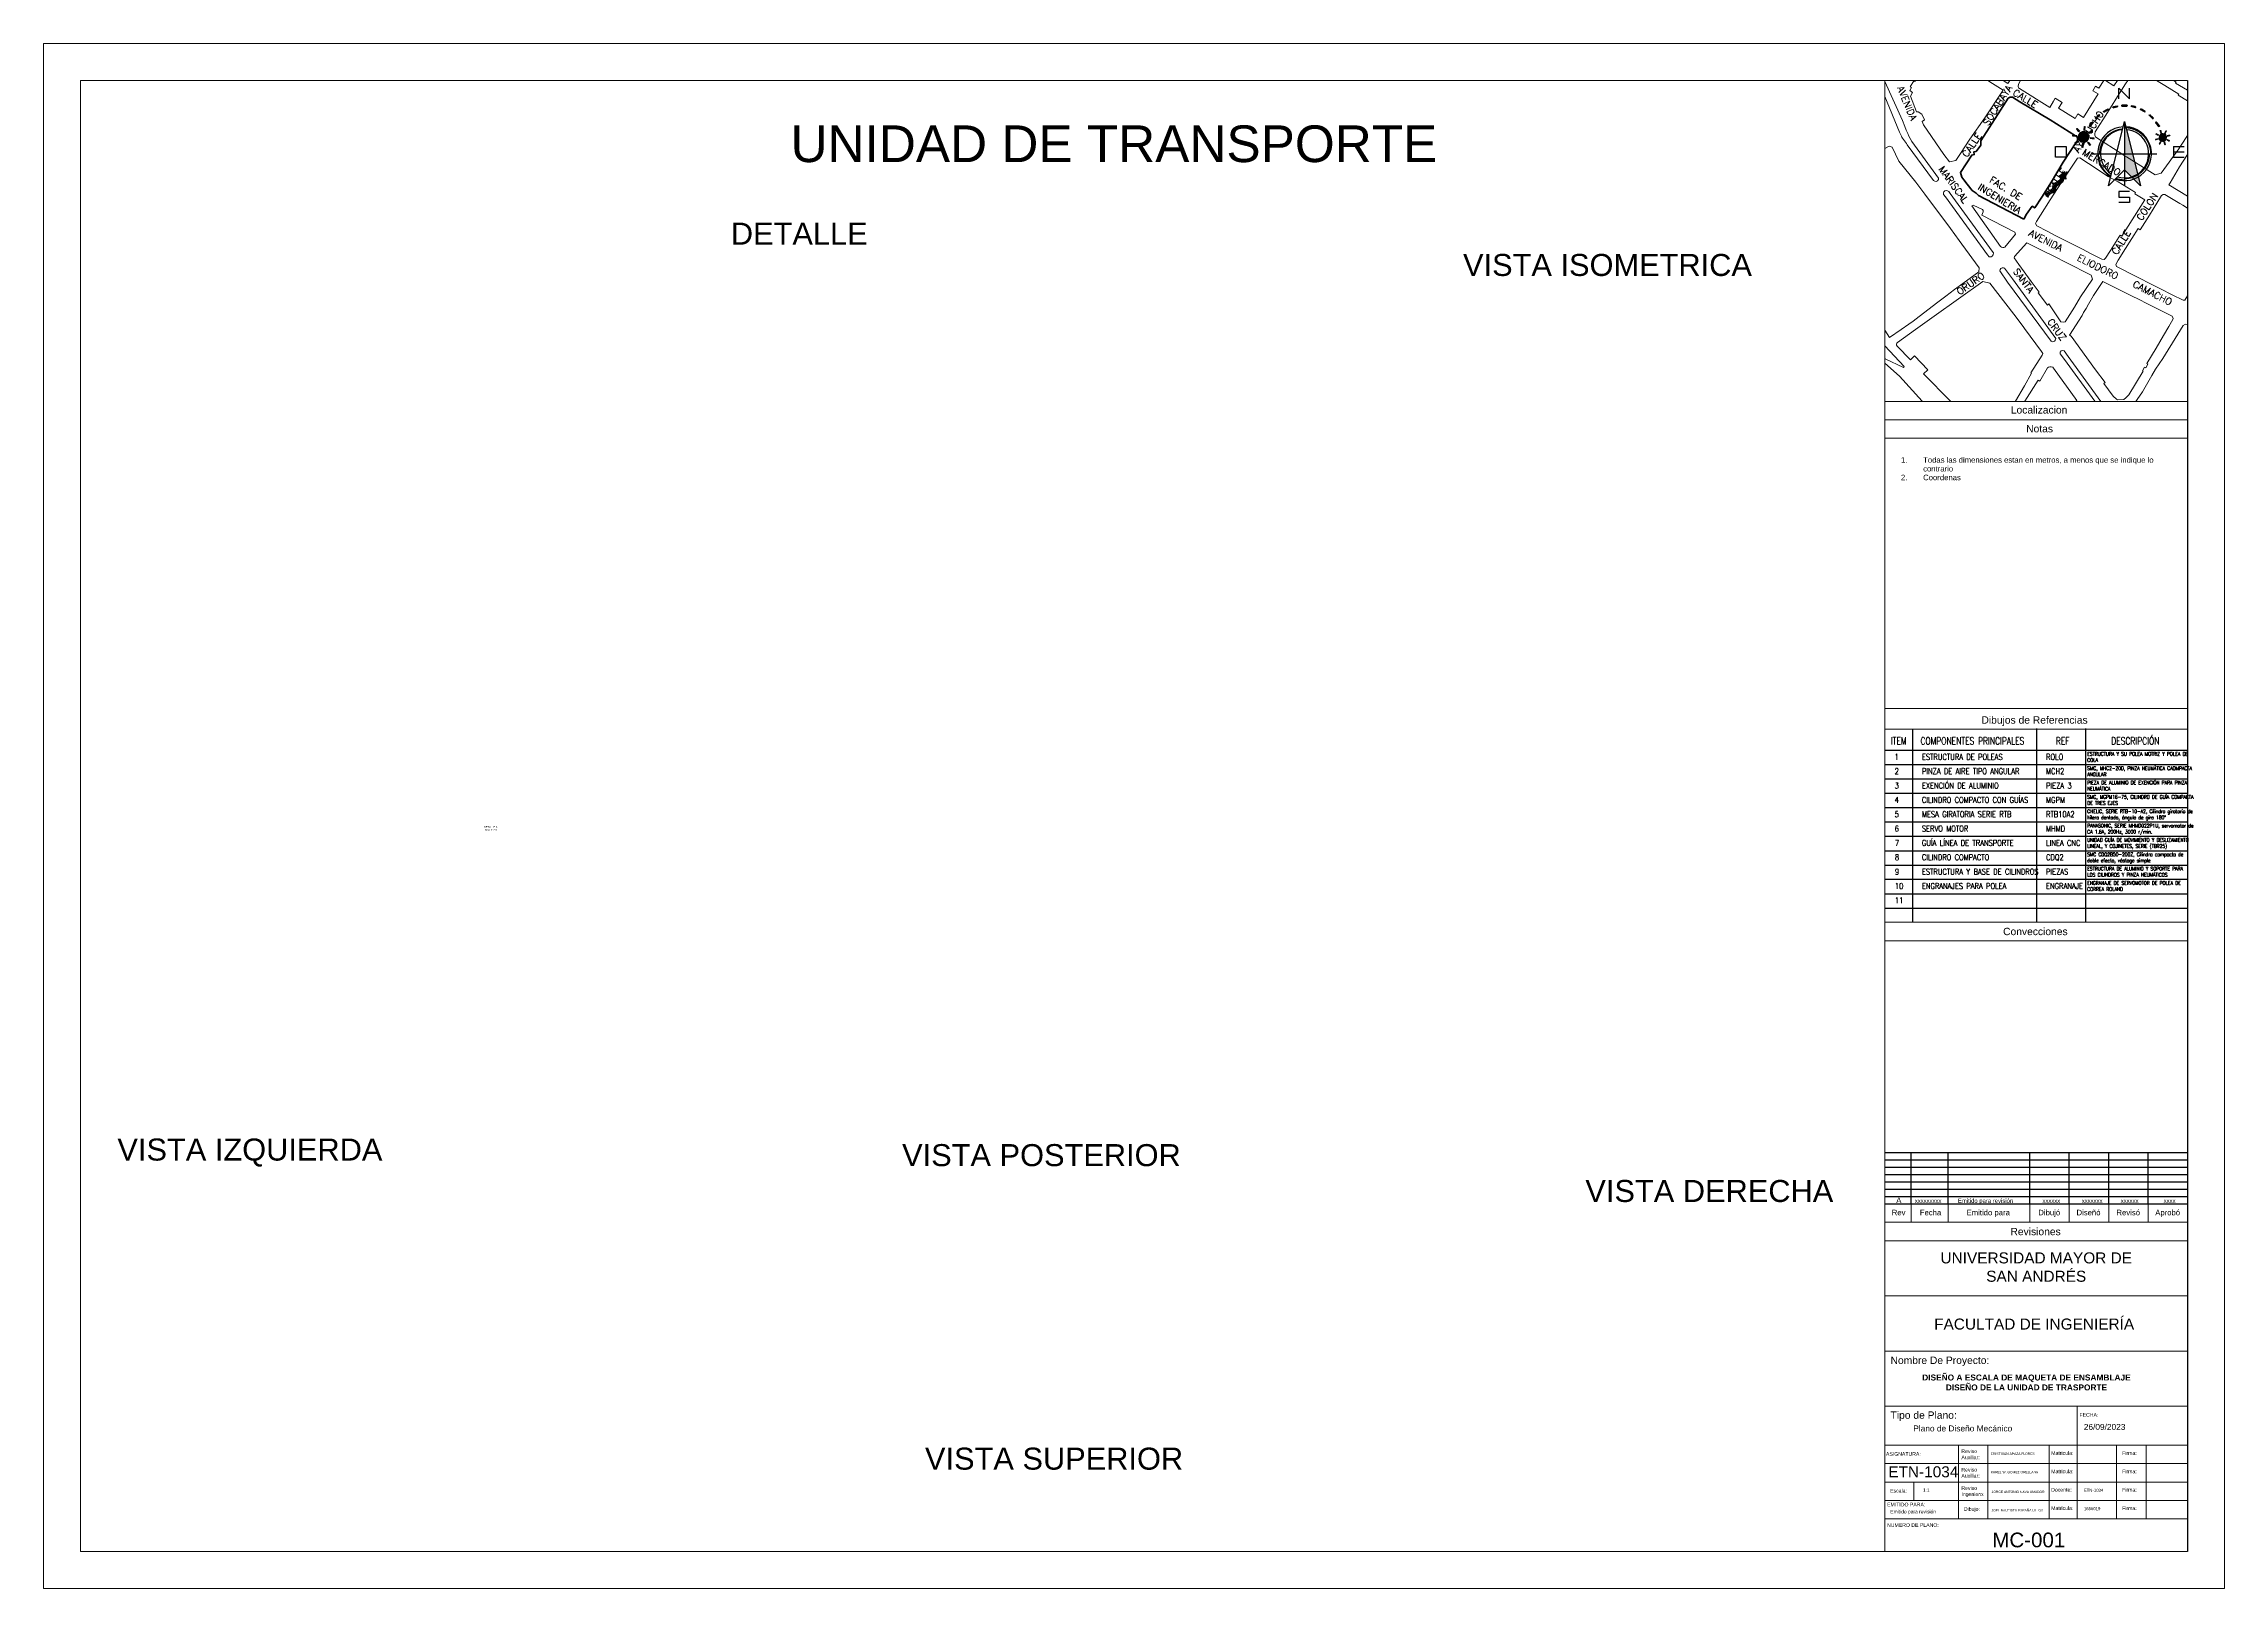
# Paper-space layout 'Vistas 2' of a CAD drawing. Header units: centimetres, sheet in millimetres. Extents: x -5 to 292, y -20 to 191.
import ezdxf

# ---------------------------------------------------------------- set-up
doc = ezdxf.new("R2010")
doc.units = ezdxf.units.CM
doc.header["$MEASUREMENT"] = 0
doc.layers.get('0').update_dxf_attribs({"true_color": 0xc2ced6})
for name, color, linetype, lineweight in [('ALZADO_COTAS_DE_LAS_PLANTAS', 7, 'Continuous', 0), ('G-ANNO-TTLB', 7, 'Continuous', 9), ('G-ANNO-TTLB-MEDM', 7, 'Continuous', 9), ('G-ANNO-TTLB-THIN', 7, 'Continuous', 9), ('MD_Anotación', 7, 'Continuous', 25), ('NCALLES', 7, 'Continuous', 0), ('TRAZOS', 7, 'Continuous', 0)]:
    doc.layers.add(name, color=color, linetype=linetype, lineweight=lineweight)
doc.layers.add('www.dwgautocad.com', color=7, linetype='Continuous')
doc.styles.add('Arial', font='arial.ttf', dxfattribs={"height": 0.2})
doc.styles.add('Arial_1', font='arial.ttf', dxfattribs={"height": 150})
doc.styles.add('Arial_2', font='arial.ttf', dxfattribs={"height": 1.5})
doc.styles.add('ROMANS', font='ROMANS', dxfattribs={"height": 0.2})
doc.styles.add('ROMANS-SP', font='romans.shx', dxfattribs={"width": 0.75})
doc.styles.get("Standard").update_dxf_attribs({"font": 'arial.ttf'})

# ---------------------------------------------------------------- blocks, each defined once
blk = doc.blocks.new('asol.')
at = {"true_color": 0xf8d731}
h = blk.add_hatch(color=40, dxfattribs=at)
h.dxf.hatch_style = 1
edge = h.paths.add_edge_path()
edge.add_spline(control_points=[(1401.26, 1338.46), (1401.33, 1338.58), (1401.42, 1338.68)], knot_values=[0, 0, 0, 0.125664, 0.125664, 0.125664], weights=[1, 0.998027, 1], degree=2, periodic=0)
edge.add_line((1401.42, 1338.68), (1401.38, 1338.71))
edge.add_spline(control_points=[(1401.38, 1338.71), (1401.29, 1338.61), (1401.22, 1338.49)], knot_values=[0, 0, 0, 0.125664, 0.125664, 0.125664], weights=[1, 0.998027, 1], degree=2, periodic=0)
edge.add_line((1401.22, 1338.49), (1401.26, 1338.46))
h = blk.add_hatch(color=40, dxfattribs=at)
h.dxf.hatch_style = 1
edge = h.paths.add_edge_path()
edge.add_ellipse((1403.15, 1337.39), major_axis=(-1.82, 1.27), ratio=1, start_angle=344.7725, end_angle=351.9725)
edge.add_line((1401.53, 1338.91), (1401.57, 1338.87))
edge.add_ellipse((1403.15, 1337.39), major_axis=(-1.78, 1.25), ratio=1, start_angle=344.7732, end_angle=351.9732, ccw=False)
edge.add_line((1401.77, 1339.06), (1401.74, 1339.1))
edge = h.paths.add_edge_path()
edge.add_line((1402.23, 1339.35), (1402.21, 1339.4))
edge.add_ellipse((1403.15, 1337.39), major_axis=(-1.82, 1.27), ratio=1, start_angle=330.374, end_angle=337.574)
edge.add_line((1401.96, 1339.26), (1401.99, 1339.22))
edge.add_ellipse((1403.15, 1337.39), major_axis=(-1.78, 1.25), ratio=1, start_angle=330.3725, end_angle=337.5725, ccw=False)
edge = h.paths.add_edge_path()
edge.add_ellipse((1403.15, 1337.39), major_axis=(-1.78, 1.25), ratio=1, start_angle=316.3057, end_angle=323.1733, ccw=False)
edge.add_line((1402.73, 1339.52), (1402.72, 1339.57))
edge.add_ellipse((1403.15, 1337.39), major_axis=(-1.82, 1.27), ratio=1, start_angle=316.28, end_angle=323.1769)
edge.add_line((1402.46, 1339.5), (1402.48, 1339.45))
h = blk.add_hatch(color=40, dxfattribs=at)
h.dxf.hatch_style = 1
edge = h.paths.add_edge_path()
edge.add_spline(control_points=[(1402.94, 1339.54), (1403.08, 1339.55), (1403.21, 1339.55)], knot_values=[0, 0, 0, 0.125664, 0.125664, 0.125664], weights=[1, 0.998027, 1], degree=2, periodic=0)
edge.add_line((1403.21, 1339.55), (1403.22, 1339.6))
edge.add_spline(control_points=[(1403.22, 1339.6), (1403.08, 1339.6), (1402.94, 1339.59)], knot_values=[0, 0, 0, 0.125664, 0.125664, 0.125664], weights=[1, 0.998027, 1], degree=2, periodic=0)
edge.add_line((1402.94, 1339.59), (1402.94, 1339.54))
h = blk.add_hatch(color=40, dxfattribs=at)
h.dxf.hatch_style = 1
edge = h.paths.add_edge_path()
edge.add_line((1404.41, 1339.1), (1404.38, 1339.06))
edge.add_ellipse((1402.99, 1337.39), major_axis=(1.78, 1.25), ratio=1, start_angle=8.0268, end_angle=15.2268, ccw=False)
edge.add_line((1404.57, 1338.87), (1404.61, 1338.91))
edge.add_ellipse((1402.99, 1337.39), major_axis=(1.82, 1.27), ratio=1, start_angle=8.0275, end_angle=15.2275)
edge = h.paths.add_edge_path()
edge.add_ellipse((1402.99, 1337.39), major_axis=(1.78, 1.25), ratio=1, start_angle=22.4275, end_angle=29.6275, ccw=False)
edge.add_line((1404.16, 1339.22), (1404.18, 1339.26))
edge.add_ellipse((1402.99, 1337.39), major_axis=(1.82, 1.27), ratio=1, start_angle=22.426, end_angle=29.626)
edge.add_line((1403.94, 1339.4), (1403.92, 1339.35))
edge = h.paths.add_edge_path()
edge.add_line((1403.66, 1339.45), (1403.68, 1339.5))
edge.add_ellipse((1402.99, 1337.39), major_axis=(1.82, 1.27), ratio=1, start_angle=36.8231, end_angle=43.72)
edge.add_line((1403.42, 1339.57), (1403.41, 1339.52))
edge.add_ellipse((1402.99, 1337.39), major_axis=(1.78, 1.25), ratio=1, start_angle=36.8267, end_angle=43.6943, ccw=False)
h = blk.add_hatch(color=40, dxfattribs=at)
h.dxf.hatch_style = 1
edge = h.paths.add_edge_path()
edge.add_spline(control_points=[(1404.72, 1338.68), (1404.81, 1338.58), (1404.88, 1338.46)], knot_values=[0, 0, 0, 0.125664, 0.125664, 0.125664], weights=[1, 0.998027, 1], degree=2, periodic=0)
edge.add_line((1404.88, 1338.46), (1404.93, 1338.49))
edge.add_spline(control_points=[(1404.93, 1338.49), (1404.85, 1338.61), (1404.76, 1338.71)], knot_values=[0, 0, 0, 0.125664, 0.125664, 0.125664], weights=[1, 0.998027, 1], degree=2, periodic=0)
edge.add_line((1404.76, 1338.71), (1404.72, 1338.68))
h = blk.add_hatch(color=256)
edge = h.paths.add_edge_path()
edge.add_ellipse((1400.9, 1337.91), major_axis=(0.176, -0.224), ratio=1, start_angle=269.9936, end_angle=449.9936, ccw=False)
edge.add_ellipse((1400.9, 1337.91), major_axis=(0.176, -0.224), ratio=1, start_angle=89.9935, end_angle=269.9935, ccw=False)
h = blk.add_hatch(color=40, dxfattribs=at)
edge = h.paths.add_edge_path()
edge.add_ellipse((1400.9, 1337.91), major_axis=(0.176, -0.224), ratio=1, start_angle=269.9936, end_angle=449.9936, ccw=False)
edge.add_ellipse((1400.9, 1337.91), major_axis=(0.176, -0.224), ratio=1, start_angle=89.9935, end_angle=269.9935, ccw=False)
h = blk.add_hatch(color=256)
edge = h.paths.add_edge_path()
edge.add_ellipse((1405.11, 1337.88), major_axis=(0.178, -0.091), ratio=1, start_angle=89.9932, end_angle=269.9932, ccw=False)
edge.add_ellipse((1405.11, 1337.88), major_axis=(0.178, -0.091), ratio=1, start_angle=269.9937, end_angle=449.9937, ccw=False)
h = blk.add_hatch(color=40, dxfattribs=at)
edge = h.paths.add_edge_path()
edge.add_ellipse((1405.11, 1337.88), major_axis=(0.178, -0.091), ratio=1, start_angle=89.9932, end_angle=269.9932, ccw=False)
edge.add_ellipse((1405.11, 1337.88), major_axis=(0.178, -0.091), ratio=1, start_angle=269.9937, end_angle=449.9937, ccw=False)
for p, q in [((1401.57, 1338.87), (1401.53, 1338.91)), ((1401.57, 1338.87), (1401.53, 1338.91)), ((1401.77, 1339.06), (1401.74, 1339.1)), ((1401.77, 1339.06), (1401.74, 1339.1)), ((1401.99, 1339.22), (1401.96, 1339.26)), ((1401.99, 1339.22), (1401.96, 1339.26)), ((1402.23, 1339.35), (1402.21, 1339.4)), ((1402.23, 1339.35), (1402.21, 1339.4)), ((1402.48, 1339.45), (1402.46, 1339.5)), ((1402.48, 1339.45), (1402.46, 1339.5)), ((1402.71, 1339.52), (1402.72, 1339.57)), ((1402.71, 1339.52), (1402.72, 1339.57)), ((1402.73, 1339.52), (1402.72, 1339.57)), ((1402.73, 1339.52), (1402.72, 1339.57)), ((1403.66, 1339.45), (1403.68, 1339.5)), ((1403.66, 1339.45), (1403.68, 1339.5)), ((1403.92, 1339.35), (1403.94, 1339.4)), ((1403.92, 1339.35), (1403.94, 1339.4)), ((1404.16, 1339.22), (1404.18, 1339.26)), ((1404.16, 1339.22), (1404.18, 1339.26)), ((1404.38, 1339.06), (1404.41, 1339.1)), ((1404.38, 1339.06), (1404.41, 1339.1)), ((1404.57, 1338.87), (1404.61, 1338.91)), ((1404.57, 1338.87), (1404.61, 1338.91)), ((1400.54, 1337.93), (1400.34, 1337.96)), ((1400.54, 1337.93), (1400.34, 1337.96)), ((1400.55, 1337.97), (1400.35, 1338)), ((1400.55, 1337.97), (1400.35, 1338)), ((1400.61, 1337.7), (1400.45, 1337.58)), ((1400.61, 1337.7), (1400.45, 1337.58)), ((1400.63, 1337.67), (1400.47, 1337.54)), ((1400.63, 1337.67), (1400.47, 1337.54)), ((1400.66, 1338.18), (1400.54, 1338.34)), ((1400.66, 1338.18), (1400.54, 1338.34)), ((1400.7, 1338.21), (1400.57, 1338.36)), ((1400.7, 1338.21), (1400.57, 1338.36)), ((1400.84, 1337.55), (1400.82, 1337.35)), ((1400.84, 1337.55), (1400.82, 1337.35)), ((1400.88, 1337.54), (1400.86, 1337.35)), ((1400.88, 1337.54), (1400.86, 1337.35)), ((1400.93, 1338.27), (1400.95, 1338.47)), ((1400.93, 1338.27), (1400.95, 1338.47)), ((1400.97, 1338.27), (1400.99, 1338.47)), ((1400.97, 1338.27), (1400.99, 1338.47)), ((1401.11, 1337.61), (1401.24, 1337.45)), ((1401.11, 1337.61), (1401.24, 1337.45)), ((1401.15, 1337.63), (1401.27, 1337.48)), ((1401.15, 1337.63), (1401.27, 1337.48)), ((1401.18, 1338.15), (1401.34, 1338.27)), ((1401.18, 1338.15), (1401.34, 1338.27)), ((1401.2, 1338.12), (1401.36, 1338.24)), ((1401.2, 1338.12), (1401.36, 1338.24)), ((1401.26, 1337.85), (1401.46, 1337.82)), ((1401.26, 1337.85), (1401.46, 1337.82)), ((1401.27, 1337.88), (1401.47, 1337.86)), ((1401.27, 1337.88), (1401.47, 1337.86)), ((1404.86, 1337.82), (1404.73, 1337.78)), ((1404.86, 1337.82), (1404.73, 1337.78)), ((1404.87, 1337.79), (1404.74, 1337.75)), ((1404.87, 1337.79), (1404.74, 1337.75)), ((1404.87, 1337.99), (1404.75, 1338.05)), ((1404.87, 1337.99), (1404.75, 1338.05)), ((1404.89, 1338.01), (1404.76, 1338.08)), ((1404.89, 1338.01), (1404.76, 1338.08)), ((1404.98, 1337.66), (1404.92, 1337.54)), ((1404.98, 1337.66), (1404.92, 1337.54)), ((1405, 1337.65), (1404.94, 1337.53)), ((1405, 1337.65), (1404.94, 1337.53)), ((1405.02, 1338.12), (1404.97, 1338.25)), ((1405.02, 1338.12), (1404.97, 1338.25)), ((1405.04, 1338.13), (1405, 1338.26)), ((1405.04, 1338.13), (1405, 1338.26)), ((1405.17, 1337.64), (1405.22, 1337.5)), ((1405.17, 1337.64), (1405.22, 1337.5)), ((1405.2, 1337.65), (1405.24, 1337.51)), ((1405.2, 1337.65), (1405.24, 1337.51)), ((1405.21, 1338.12), (1405.28, 1338.24)), ((1405.21, 1338.12), (1405.28, 1338.24)), ((1405.24, 1338.1), (1405.3, 1338.23)), ((1405.24, 1338.1), (1405.3, 1338.23)), ((1405.33, 1337.76), (1405.45, 1337.69)), ((1405.33, 1337.76), (1405.45, 1337.69)), ((1405.34, 1337.78), (1405.47, 1337.72)), ((1405.34, 1337.78), (1405.47, 1337.72)), ((1405.35, 1337.98), (1405.48, 1338.02)), ((1405.35, 1337.98), (1405.48, 1338.02)), ((1405.35, 1337.95), (1405.49, 1337.99)), ((1405.35, 1337.95), (1405.49, 1337.99))]:
    blk.add_line(p, q)
for points in [[(1401.42, 1338.68), (1401.38, 1338.71)], [(1402.94, 1339.54), (1402.94, 1339.59)], [(1403.21, 1339.55), (1403.22, 1339.6)], [(1404.72, 1338.68), (1404.76, 1338.71)], [(1401.26, 1338.46), (1401.22, 1338.49)], [(1404.88, 1338.46), (1404.93, 1338.49)]]:
    blk.add_lwpolyline(points, close=True)
at = {"extrusion": (0, 0, -1)}
for centre, major_axis, start_param, end_param in [((1403.15, 1337.39), (-1.82, 1.27), 0.140106, 0.26577), ((1403.15, 1337.39), (-1.82, 1.27), 0.140106, 0.26577), ((1403.15, 1337.39), (-1.78, 1.25), 0.140095, 0.265759), ((1403.15, 1337.39), (-1.78, 1.25), 0.140095, 0.265759), ((1403.15, 1337.39), (-1.82, 1.27), 0.391408, 0.517072), ((1403.15, 1337.39), (-1.82, 1.27), 0.391408, 0.517072), ((1403.15, 1337.39), (-1.78, 1.25), 0.391433, 0.517097), ((1403.15, 1337.39), (-1.78, 1.25), 0.391433, 0.517097), ((1403.15, 1337.39), (-1.82, 1.27), 0.642684, 0.763059), ((1403.15, 1337.39), (-1.82, 1.27), 0.642684, 0.763059), ((1403.15, 1337.39), (-1.78, 1.25), 0.642747, 0.762609), ((1403.15, 1337.39), (-1.78, 1.25), 0.642747, 0.762609), ((1400.9, 1337.91), (0.348, -0.443), 2.321141, 2.391677), ((1400.9, 1337.91), (0.348, -0.443), 2.321141, 2.391677), ((1400.9, 1337.91), (0.348, -0.443), 1.535648, 1.606184), ((1400.9, 1337.91), (0.348, -0.443), 1.535648, 1.606184), ((1400.9, 1337.91), (0.348, -0.443), 3.106444, 3.17698), ((1400.9, 1337.91), (0.348, -0.443), 3.106444, 3.17698), ((1400.9, 1337.91), (0.225, -0.287), 2.30158, 2.410565), ((1400.9, 1337.91), (0.225, -0.287), 2.30158, 2.410565), ((1400.9, 1337.91), (0.176, -0.224), 1.570796369239125, 7.853981676418711), ((1400.9, 1337.91), (0.176, -0.224), 1.570796369239125, 7.853981676418711), ((1400.9, 1337.91), (0.225, -0.287), 1.516441, 1.625426), ((1400.9, 1337.91), (0.225, -0.287), 1.516441, 1.625426), ((1400.9, 1337.91), (0.225, -0.287), 3.087194, 3.19618), ((1400.9, 1337.91), (0.225, -0.287), 3.087194, 3.19618), ((1400.9, 1337.91), (0.225, -0.287), 0.731148, 0.840134), ((1400.9, 1337.91), (0.225, -0.287), 0.731148, 0.840134), ((1400.9, 1337.91), (0.226, -0.287), 3.873043, 3.982028), ((1400.9, 1337.91), (0.226, -0.287), 3.873043, 3.982028), ((1400.9, 1337.91), (0.349, -0.443), 3.892882, 3.963418), ((1400.9, 1337.91), (0.349, -0.443), 3.892882, 3.963418), ((1400.9, 1337.91), (0.225, -0.287), -0.054382, 0.054604), ((1400.9, 1337.91), (0.225, -0.287), -0.054382, 0.054604), ((1400.9, 1337.91), (0.225, -0.287), 4.658, 4.766985), ((1400.9, 1337.91), (0.225, -0.287), 4.658, 4.766985), ((1400.9, 1337.91), (0.348, -0.443), -0.035132, 0.035404), ((1400.9, 1337.91), (0.348, -0.443), -0.035132, 0.035404), ((1400.9, 1337.91), (0.225, -0.287), -0.839713, -0.730728), ((1400.9, 1337.91), (0.225, -0.287), -0.839713, -0.730728), ((1400.9, 1337.91), (0.348, -0.443), 4.677246, 4.747782), ((1400.9, 1337.91), (0.348, -0.443), 4.677246, 4.747782), ((1400.9, 1337.91), (0.348, -0.443), -0.820237, -0.749701), ((1400.9, 1337.91), (0.348, -0.443), -0.820237, -0.749701), ((1405.11, 1337.88), (0.351, -0.179), 2.321247, 2.391783), ((1405.11, 1337.88), (0.351, -0.179), 2.321247, 2.391783), ((1405.11, 1337.88), (0.351, -0.179), 3.106431, 3.176967), ((1405.11, 1337.88), (0.351, -0.179), 3.106431, 3.176967), ((1405.11, 1337.88), (0.227, -0.116), 2.301151, 2.410136), ((1405.11, 1337.88), (0.227, -0.116), 2.301151, 2.410136), ((1405.11, 1337.88), (0.227, -0.116), 3.087212, 3.196198), ((1405.11, 1337.88), (0.227, -0.116), 3.087212, 3.196198), ((1405.11, 1337.88), (0.178, -0.091), 1.570788, 7.853973), ((1405.11, 1337.88), (0.178, -0.091), 1.570788, 7.853973), ((1405.11, 1337.88), (0.351, -0.179), 1.535656, 1.606192), ((1405.11, 1337.88), (0.351, -0.179), 1.535656, 1.606192), ((1405.11, 1337.88), (0.351, -0.18), 3.890337, 3.960873), ((1405.11, 1337.88), (0.351, -0.18), 3.890337, 3.960873), ((1405.11, 1337.88), (0.227, -0.116), 1.516424, 1.625409), ((1405.11, 1337.88), (0.227, -0.116), 1.516424, 1.625409), ((1405.11, 1337.88), (0.227, -0.116), 3.871658, 3.980643), ((1405.11, 1337.88), (0.227, -0.116), 3.871658, 3.980643), ((1405.11, 1337.88), (0.227, -0.116), 0.7309, 0.839885), ((1405.11, 1337.88), (0.227, -0.116), 0.7309, 0.839885), ((1405.11, 1337.88), (0.227, -0.116), 4.658008, 4.766993), ((1405.11, 1337.88), (0.227, -0.116), 4.658008, 4.766993), ((1405.11, 1337.88), (0.351, -0.18), 0.749405, 0.819941), ((1405.11, 1337.88), (0.351, -0.18), 0.749405, 0.819941), ((1405.11, 1337.88), (0.351, -0.179), 4.677241, 4.747777), ((1405.11, 1337.88), (0.351, -0.179), 4.677241, 4.747777), ((1405.11, 1337.88), (0.227, -0.116), -0.054401, 0.054584), ((1405.11, 1337.88), (0.227, -0.116), -0.054401, 0.054584), ((1405.11, 1337.88), (0.227, -0.116), -0.840013, -0.731028), ((1405.11, 1337.88), (0.227, -0.116), -0.840013, -0.731028), ((1405.11, 1337.88), (0.351, -0.179), -0.819683, -0.749147), ((1405.11, 1337.88), (0.351, -0.179), -0.819683, -0.749147), ((1400.9, 1337.91), (0.348, -0.443), 0.750168, 0.820704), ((1400.9, 1337.91), (0.348, -0.443), 0.750168, 0.820704)]:
    blk.add_ellipse(centre, major_axis=major_axis, ratio=1, start_param=start_param, end_param=end_param, dxfattribs=at)
for major_axis, start_param, end_param in [((1.78, 1.25), 0.642747, 0.762609), ((1.78, 1.25), 0.642747, 0.762609), ((1.82, 1.27), 0.642684, 0.763059), ((1.82, 1.27), 0.642684, 0.763059), ((1.78, 1.25), 0.391433, 0.517097), ((1.78, 1.25), 0.391433, 0.517097), ((1.82, 1.27), 0.391408, 0.517072), ((1.82, 1.27), 0.391408, 0.517072), ((1.78, 1.25), 0.140095, 0.265759), ((1.78, 1.25), 0.140095, 0.265759), ((1.82, 1.27), 0.140106, 0.26577), ((1.82, 1.27), 0.140106, 0.26577)]:
    blk.add_ellipse((1402.99, 1337.39), major_axis=major_axis, ratio=1, start_param=start_param, end_param=end_param)
for points in [[(1401.38, 1338.71), (1401.29, 1338.61), (1401.22, 1338.49), (1401.29, 1338.61), (1401.38, 1338.71)], [(1401.42, 1338.68), (1401.33, 1338.58), (1401.26, 1338.46), (1401.33, 1338.58), (1401.42, 1338.68)], [(1403.22, 1339.6), (1403.08, 1339.6), (1402.94, 1339.59), (1403.08, 1339.6), (1403.22, 1339.6)], [(1403.21, 1339.55), (1403.08, 1339.55), (1402.94, 1339.54), (1403.08, 1339.55), (1403.21, 1339.55)], [(1404.72, 1338.68), (1404.81, 1338.58), (1404.88, 1338.46), (1404.81, 1338.58), (1404.72, 1338.68)], [(1404.76, 1338.71), (1404.85, 1338.61), (1404.93, 1338.49), (1404.85, 1338.61), (1404.76, 1338.71)]]:
    blk.add_rational_spline(points, [1, 0.998026728428, 1, 0.998026728428, 1], degree=2, knots=[0, 0, 0, 0.1256637, 0.1256637, 0.2513274, 0.2513274, 0.2513274])
blk = doc.blocks.new('DIREC.')
for p, q in [((1411.23, 1336.59), (1411.8, 1336.59)), ((1411.23, 1336.3), (1411.8, 1336.3))]:
    blk.add_line(p, q)
blk.add_lwpolyline([(1404.96, 1336.59), (1405.53, 1336.59), (1405.53, 1336.02), (1404.96, 1336.02)], close=True)
for points in [[(1411.23, 1336.59), (1411.23, 1336.02), (1411.8, 1336.02)], [(1408.89, 1334.19), (1408.32, 1334.19), (1408.32, 1333.9), (1408.89, 1333.9), (1408.89, 1333.62), (1408.32, 1333.62)]]:
    blk.add_lwpolyline(points)
at = {"layer": 'www.dwgautocad.com'}
for p, q in [((1408.63, 1337.91), (1408.63, 1334.49)), ((1406.92, 1336.2), (1410.34, 1336.2))]:
    blk.add_line(p, q, dxfattribs=at)
blk.add_lwpolyline([(1408.32, 1339.11), (1408.32, 1339.68), (1408.89, 1339.11), (1408.89, 1339.68)], dxfattribs=at)
at = {"layer": 'www.dwgautocad.com', "const_width": 0.0713}
for points in [[(1408.53, 1337.51, 0.392385), (1407.31, 1336.2, 1)], [(1410.02, 1336.2, 0.414214), (1408.63, 1337.59, 1)], [(1407.9, 1335.01, -0.261393), (1407.24, 1336.2, -1)], [(1409.95, 1336.2, -0.414214), (1408.63, 1334.88, -1)], [(1408.63, 1334.81, -0.083997), (1408.17, 1334.89, -1)]]:
    blk.add_lwpolyline(points, format="xyb", dxfattribs=at)
at = {"layer": 'www.dwgautocad.com'}
blk.add_lwpolyline([(1408.63, 1337.91), (1409.48, 1334.49), (1408.63, 1335.34), (1407.77, 1334.49)], close=True, dxfattribs=at)
for radius, start, end in [(1.43, 92.8842, 239.0434), (1.28, 94.8313, 237.0962), (1.43, 250.1041, 87.1158), (1.28, 253.1255, 85.1687)]:
    blk.add_arc((1408.63, 1336.2), radius, start, end, dxfattribs=at)
blk.add_solid([(1408.63, 1337.91), (1409.48, 1334.49), (1408.63, 1335.34)], dxfattribs=at)
blk.add_blockref('asol.', (5.55, -0.82))
blk = doc.blocks.new('vient.')
at = {"true_color": 0x105689}
blk.add_hatch(color=146, dxfattribs=at).paths.add_polyline_path([(11601.6, -96.8), (11603.3, -111.1), (11590.5, -105.9)])
blk.add_hatch(color=146, dxfattribs=at).paths.add_polyline_path([(11601.6, -96.8), (11603.3, -111.1), (11590.5, -105.9)])
at = {"color": 146, "true_color": 0x105689}
for p, q in [((11601.6, -96.8), (11590.5, -105.9)), ((11601.6, -96.8), (11590.5, -105.9)), ((11603.3, -111.1), (11590.5, -105.9)), ((11603.3, -111.1), (11590.5, -105.9)), ((11601.6, -96.8), (11603.3, -111.1)), ((11601.6, -96.8), (11603.3, -111.1)), ((11601.6, -96.8), (11603.3, -111.1))]:
    blk.add_line(p, q, dxfattribs=at)
at = {"color": 146, "true_color": 0x105689, "extrusion": (0, 0, -1)}
for centre, major_axis, start_param, end_param in [((11569.3, -124.7), (-8.83, 2.86), 2.91369, 4.238482), ((11569.3, -124.7), (-8.83, 2.86), 2.91369, 4.238482), ((11588.2, -126.3), (-9.21, 2.98), -0.227894, 0.937054), ((11588.2, -126.3), (-9.21, 2.98), -0.227894, 0.937054), ((11589.9, -128.1), (-9.21, 2.98), -0.227898, 0.93705), ((11589.9, -128.1), (-9.21, 2.98), -0.227898, 0.93705), ((11591.6, -129.4), (-9.21, 2.98), -0.227897, 0.937051), ((11591.6, -129.4), (-9.21, 2.98), -0.227897, 0.937051), ((11593.4, -130.8), (-9.21, 2.98), -0.227899, 0.937049), ((11593.4, -130.8), (-9.21, 2.98), -0.227899, 0.937049), ((11581, -104.6), (-12.6, 4.1), 3.031984, 4.078639), ((11581, -104.6), (-12.6, 4.1), 3.031984, 4.078639), ((11582.7, -106.4), (-12.6, 4.1), 2.955973, 4.078641), ((11582.7, -106.4), (-12.6, 4.1), 2.955973, 4.078641), ((11584.4, -107.7), (-12.6, 4.1), 2.911551, 4.078638), ((11584.4, -107.7), (-12.6, 4.1), 2.911551, 4.078638), ((11586.1, -109.1), (-12.6, 4.1), 2.855885, 4.078641), ((11586.1, -109.1), (-12.6, 4.1), 2.855885, 4.078641), ((11572.1, -141.7), (-7.49, 2.42), -0.387741, 1.096895), ((11573.8, -143.4), (-7.49, 2.42), -0.387743, 1.096893), ((11575.5, -144.7), (-7.49, 2.42), -0.387746, 1.096891), ((11575.5, -144.7), (-7.49, 2.42), -0.387746, 1.096891), ((11577.2, -146.2), (-7.49, 2.42), -0.387743, 1.096893), ((11577.2, -146.2), (-7.49, 2.42), -0.387743, 1.096893), ((11571, -126.5), (-8.83, 2.86), 2.91369, 4.238483), ((11571, -126.5), (-8.83, 2.86), 2.91369, 4.238483), ((11572.7, -127.8), (-8.83, 2.86), 2.913692, 4.238485), ((11572.7, -127.8), (-8.83, 2.86), 2.913692, 4.238485), ((11574.5, -129.2), (-8.83, 2.86), 2.913693, 4.238486), ((11574.5, -129.2), (-8.83, 2.86), 2.913693, 4.238486)]:
    blk.add_ellipse(centre, major_axis=major_axis, ratio=1, start_param=start_param, end_param=end_param, dxfattribs=at)

psp = doc.layouts.new('Vistas 2')

# ---------------------------------------------------------------- linework, layer by layer
psp.add_line((286.89, 185.7), (286.89, -14.64))
for points in [[(249.42, 100.23), (249.42, 100.16)], [(266.33, 100.23), (266.33, 100.16)], [(272.96, 100.23), (272.96, 100.16)], [(249.42, 97.36), (249.42, 71.06)], [(266.33, 97.44), (266.33, 71.06)], [(272.96, 97.44), (272.96, 71.06)], [(245.66, 94.49), (286.89, 94.49)], [(245.66, 92.53), (286.89, 92.53)], [(245.66, 90.58), (286.89, 90.58)], [(245.7, 88.63), (286.93, 88.63)], [(245.7, 86.67), (286.93, 86.67)], [(245.7, 86.67), (286.93, 86.67)], [(245.7, 84.72), (286.93, 84.72)], [(245.7, 82.77), (286.93, 82.77)], [(245.7, 80.81), (286.93, 80.81)], [(245.7, 80.81), (286.93, 80.81)], [(245.7, 78.86), (286.93, 78.86)], [(245.7, 76.91), (286.93, 76.91)], [(245.7, 74.95), (286.93, 74.95)], [(245.7, 73), (286.93, 73)], [(245.66, 39.72), (286.89, 39.72)], [(245.66, 38.72), (286.89, 38.72)], [(249.25, 32.71), (249.25, 39.72)], [(254.26, 32.71), (254.26, 39.72)], [(265.39, 32.71), (265.39, 39.72)], [(270.77, 32.71), (270.77, 39.72)], [(276.14, 32.71), (276.14, 39.72)], [(281.51, 32.71), (281.51, 39.72)], [(245.66, 37.72), (286.89, 37.72)], [(245.66, 36.72), (286.89, 36.72)], [(245.66, 35.71), (286.89, 35.71)], [(245.66, 34.71), (286.89, 34.71)], [(245.66, 33.71), (286.89, 33.71)], [(245.66, 32.71), (286.89, 32.71)]]:
    psp.add_lwpolyline(points)
at = {"layer": 'ALZADO_COTAS_DE_LAS_PLANTAS'}
psp.add_lwpolyline([(-0.1, -14.64), (-0.1, 185.7)], dxfattribs=at)
at = {"layer": 'G-ANNO-TTLB'}
for p, q in [((245.66, 141.99), (286.89, 141.99)), ((245.66, 139.47), (286.89, 139.47)), ((286.89, 71.06), (245.66, 71.06)), ((286.89, 68.55), (245.66, 68.55)), ((245.66, 39.72), (286.89, 39.72)), ((245.66, 32.71), (286.89, 32.71)), ((245.66, 32.71), (286.89, 32.71)), ((249.25, 32.71), (249.25, 30.21)), ((249.25, 32.71), (249.25, 30.21)), ((254.26, 32.71), (254.26, 30.21)), ((254.26, 32.71), (254.26, 30.21)), ((265.39, 32.71), (265.39, 30.21)), ((265.39, 32.71), (265.39, 30.21)), ((270.77, 32.71), (270.77, 30.21)), ((270.77, 32.71), (270.77, 30.21)), ((276.14, 32.71), (276.14, 30.21)), ((276.14, 32.71), (276.14, 30.21)), ((281.51, 32.71), (281.51, 30.21)), ((281.51, 32.71), (281.51, 30.21)), ((245.66, 30.21), (286.89, 30.21)), ((286.89, 20.19), (245.66, 20.19)), ((286.89, 12.68), (245.66, 12.68)), ((286.89, 5.16), (245.66, 5.16)), ((271.86, 5.16), (271.86, -0.16)), ((286.89, -0.16), (245.66, -0.16)), ((245.66, -2.66), (286.89, -2.66)), ((255.67, -0.16), (255.67, -10.17)), ((259.68, -0.16), (259.68, -10.17)), ((268.05, -0.16), (268.05, -10.17)), ((271.86, -0.16), (271.86, -10.17)), ((277.22, -0.16), (277.22, -10.17)), ((281.23, -0.16), (281.23, -10.17)), ((245.66, -5.17), (286.89, -5.17)), ((249.62, -5.17), (249.62, -7.67)), ((245.66, -7.67), (286.89, -7.67)), ((245.66, -10.17), (286.89, -10.17)), ((-0.1, -14.64), (286.89, -14.64))]:
    psp.add_line(p, q, dxfattribs=at)
at = {"layer": 'G-ANNO-TTLB-MEDM'}
for p, q in [((-0.1, 185.7), (286.89, 185.7)), ((245.66, 185.7), (245.66, -14.64)), ((245.66, 136.97), (286.89, 136.97)), ((245.62, 100.16), (286.85, 100.16))]:
    psp.add_line(p, q, dxfattribs=at)
at = {"layer": 'G-ANNO-TTLB-THIN'}
for p, q in [((-5.1, 190.71), (-5.1, -19.64)), ((291.9, 190.71), (-5.1, 190.71)), ((291.9, -19.64), (291.9, 190.71)), ((245.62, 97.36), (286.85, 97.36)), ((245.66, 27.7), (286.89, 27.7)), ((-5.1, -19.64), (291.9, -19.64))]:
    psp.add_line(p, q, dxfattribs=at)
at = {"layer": 'TRAZOS'}
for points in [[(245.66, 183.53), (247.66, 178.67), (247.74, 178.47), (247.82, 178.28), (247.9, 178.12), (247.99, 177.97), (248.08, 177.82), (248.19, 177.66), (248.33, 177.46), (248.47, 177.28), (248.59, 177.11), (248.7, 176.93), (252.28, 172.05), (252.45, 171.96), (252.64, 171.95), (252.82, 172.03), (252.94, 172.19), (252.98, 172.38), (249.34, 177.4), (249.09, 177.81), (248.92, 178.09), (248.77, 178.49), (248.57, 178.94), (248.39, 179.43), (248.08, 180.22), (245.66, 185.54)], [(249.85, 185.7), (249.75, 185.54), (249.6, 185.64), (249.09, 184.81), (249.29, 184.72), (249.05, 184.34), (249.44, 184.05), (249.14, 183.57), (249.98, 181.43), (250.2, 181.43), (250.68, 181.09), (251.04, 180.32), (250.74, 180.1), (250.91, 179.66), (253.71, 175.6), (254.46, 174.63)], [(254.46, 174.63), (255.31, 174.81), (255.95, 175.76), (257.24, 177.7), (259.26, 180.62), (261.79, 184.35), (260.32, 185.29), (259.68, 185.7)], [(261.76, 185.7), (262.42, 185.29)], [(262.42, 185.29), (262.68, 185.7)], [(264.15, 185.7), (263.85, 185.19), (263.81, 184.88), (263.87, 184.7), (264.01, 184.59), (268.12, 182.02), (268.62, 182.89), (268.85, 183.27), (269.82, 182.68), (269.29, 181.91), (271.56, 180.51)], [(271.56, 180.51), (271.95, 181.13), (272.72, 180.65), (274.71, 183.86), (274, 184.3), (274.36, 184.9), (274.78, 184.63), (275.46, 185.7)], [(278.74, 185.7), (278.44, 185.24), (277.33, 183.52), (276.37, 181.98), (276.21, 181.71), (275.99, 181.34), (274.32, 178.69), (274.25, 178.42), (274.27, 178.23), (274.36, 178), (274.51, 177.86), (277.93, 175.69), (278.27, 175.48), (278.57, 175.28), (282.49, 172.83)], [(275.69, 185.7), (276.85, 184.97), (277.35, 185.7)], [(286.89, 182.94), (285.59, 183.71), (285.69, 183.84), (283.78, 185.02), (282.67, 185.7)], [(284.97, 185.7), (285.33, 185.48), (285.26, 185.32), (286.89, 184.38)], [(282.49, 172.83), (283.28, 173.06), (285.68, 176.39), (285.83, 176.6), (286.03, 176.89), (286.89, 178.21)], [(246.29, 150.67), (247.87, 151.78), (248.91, 152.51), (249.5, 152.92), (250.35, 153.57), (252.27, 155.04), (252.71, 155.38), (253.95, 156.32), (255.12, 157.21), (256.29, 158.06), (258.45, 159.63), (258.52, 160.18), (256.13, 163.42), (255.79, 163.89), (254.59, 165.52), (251.08, 170.23), (249.89, 171.83), (247.56, 174.7), (246.67, 176.6), (246.25, 176.73), (245.66, 176.44)], [(286.89, 175.63), (285.8, 173.91), (284.51, 171.77), (284.34, 171.48), (286.89, 169.94)], [(275.52, 161.32), (275.69, 161.48), (276.38, 162.56), (277.54, 164.37), (277.71, 164.63), (277.94, 164.5), (281.08, 169.45), (279.7, 170.25), (279.81, 170.45), (277.44, 171.88), (276.05, 172.63), (273.41, 174.39), (272.23, 175.17), (271.89, 175.11), (270.28, 172.65), (268.68, 170.2), (268.18, 169.43), (266.84, 167.37), (266.29, 166.51), (266.19, 166.21), (266.34, 165.88), (267.76, 165.19), (268.87, 164.59), (272.59, 162.71), (273.68, 162.13), (275.22, 161.38), (275.52, 161.32)], [(259.99, 161.66), (260.14, 161.69), (260.28, 161.75), (260.42, 161.93), (260.45, 162.22), (260.29, 162.44), (254.54, 170.31), (254.35, 170.56), (254.21, 170.68), (254.02, 170.71), (253.84, 170.67), (253.7, 170.55), (253.63, 170.37), (253.66, 170.18), (253.9, 169.83), (259.64, 161.96), (259.84, 161.69), (259.99, 161.66)], [(286.89, 168.31), (286.23, 168.7), (285.83, 168.94), (283.78, 170.18), (283.55, 170.15), (283.33, 170.03), (282.2, 168.19), (281.68, 167.36), (280.44, 165.36), (280.16, 165.54), (278.44, 162.79), (277.45, 161.22), (277.11, 160.62), (277.2, 160.38), (279.96, 158.97), (282.12, 157.88), (283.18, 157.34), (284.79, 156.52), (286.28, 155.77), (286.5, 155.77)], [(261.86, 162.94), (262.01, 163.01), (263.43, 164.77), (263.36, 165.04), (258.85, 167.37), (259.05, 167.79), (259.04, 167.97), (258.94, 168.1), (257.67, 168.69), (257.52, 168.63), (261.4, 163.09), (261.53, 162.99), (261.71, 162.94), (261.86, 162.94)], [(269.94, 152.78), (270.23, 152.83), (271.49, 154.84), (272.3, 156.21), (273.92, 158.65), (273.77, 159.16), (270.36, 160.89), (269.79, 161.18), (269.3, 161.44), (266.62, 162.78), (266.01, 163.09), (265.01, 163.58), (263.29, 161.74), (263.28, 161.54), (263.92, 160.65), (265.59, 158.33), (266.39, 157.24), (266.68, 156.87), (266.55, 156.77), (267.8, 155.11), (268.01, 155.27), (269.62, 152.83), (269.94, 152.78)], [(263.46, 142.02), (264.67, 144.12), (265.64, 145.82), (265.53, 145.9), (267.06, 148.27), (267.18, 148.5), (267.09, 148.64), (266.97, 148.79), (264.69, 151.94), (264.5, 152.21), (263.21, 153.88), (259.96, 158.08), (259, 158.33), (252.35, 153.59), (249.82, 151.78), (247.38, 150.02), (247.29, 149.91), (247.24, 149.78), (247.26, 149.65), (247.32, 149.53), (249.15, 147.66), (249.69, 148.18), (251.5, 146.31), (250.91, 145.75), (254.6, 142.02)], [(268.47, 150.12), (268.78, 150.2), (268.89, 150.37), (268.92, 150.56), (263.02, 158.7), (261.97, 160.12), (261.8, 160.2), (261.61, 160.2), (261.45, 160.11), (261.34, 159.94), (261.32, 159.76), (262.38, 158.24), (268.29, 150.18), (268.47, 150.12)], [(277.33, 142.2), (278.19, 142.25), (278.49, 142.46), (278.88, 142.88), (280.85, 146.09), (280.73, 146.17), (281.02, 146.63), (281.19, 146.57), (281.49, 147.07), (281.33, 147.14), (282.59, 149.25), (283.6, 150.95), (284.33, 152.18), (284.89, 153.14), (284.91, 153.3), (284.8, 153.59), (280.97, 155.52), (280.64, 155.68), (278.89, 156.57), (277.45, 157.29), (275.36, 158.34), (274.07, 156.39), (273.39, 155.24), (273.06, 154.66), (272.73, 154.09), (272.52, 153.71), (270.79, 151.01), (271.03, 150.86), (274.35, 146.31), (275.66, 144.56), (275.5, 144.42), (276.77, 142.7), (277.19, 142.31), (277.33, 142.2)], [(286.5, 155.77), (286.89, 156.37)], [(245.66, 151.71), (246.29, 150.67)], [(279.83, 141.99), (280.02, 142.26), (280.73, 143.29), (282.02, 145.5), (282.51, 146.36), (283.51, 147.84), (285.56, 151.16), (286.29, 152.34), (286.62, 152.51), (286.86, 152.45), (286.89, 152.44)], [(245.66, 147.81), (245.69, 147.79), (248.18, 146.62), (248.3, 146.74), (245.66, 149.58)], [(274.25, 142.02), (270.1, 147.71), (269.52, 148.49), (269.53, 148.7), (269.67, 148.87), (269.87, 148.93), (270.07, 148.86), (270.63, 148.09), (275.09, 141.99)], [(245.66, 147.21), (247.63, 145.41), (250.75, 142.02)], [(271.71, 142.02), (271.8, 142.13), (268.63, 146.51), (268.52, 146.66), (268.31, 146.71), (268.12, 146.72), (267.94, 146.66), (267.79, 146.54), (266.75, 144.76), (266.53, 144.87), (264.7, 142.03), (264.7, 142.02)]]:
    psp.add_lwpolyline(points, dxfattribs=at)
at = {"layer": 'TRAZOS', "lineweight": 40}
psp.add_lwpolyline([(264.6, 166.8), (264.96, 167.48), (265.73, 168.56), (266.08, 168.33), (267.03, 169.82), (268.34, 171.88), (269.96, 174.57), (271.77, 177.33), (271.89, 177.52), (271.9, 177.77), (271.84, 178), (271.62, 178.15), (268.15, 180.35), (264.04, 182.79), (263.06, 183.41), (262.71, 183.43), (262.46, 183.27), (261.08, 181.13), (259.88, 179.26), (258.73, 177.48), (258.71, 176.89), (258.08, 176.03), (257.76, 175.96), (257.84, 175.6), (257.52, 175.53), (255.95, 173.14), (256.13, 172.52), (256.42, 172.14), (256.86, 171.55), (257.55, 170.71), (258.07, 170.34), (258.4, 170.02), (264.6, 166.8)], dxfattribs=at)

# ---------------------------------------------------------------- block references
for name, p, xscale, yscale, zscale in [('DIREC.', (-3338, -3254.64), 2.567246074883519, 2.567246074883519, 2.567246074883519), ('vient.', (-547.79, 180.09), 0.0705043896240988, 0.0705043896240988, 0.0705043896240988)]:
    psp.add_blockref(name, p, dxfattribs=dict(xscale=xscale, yscale=yscale, zscale=zscale))

# ---------------------------------------------------------------- texts
at = {"color": 7, "attachment_point": 5}
for s, width, gutter_width, heights, insert, char_height in [('UNIDAD DE TRANSPORTE', 124.5334, 32.98, [1.03], (140.66, 177.04), 5), ('DETALLE', 60.945, 1, [0], (97.81, 164.83), 3), ('VISTA ISOMETRICA', 60.945, 1, [0.517], (207.88, 160.55), 3), ('VISTA IZQUIERDA', 45.3202, 1, [1.64], (22.99, 39.7), 3), ('VISTA POSTERIOR', 39.7385, 1, [0], (130.79, 39.33), 3), ('VISTA DERECHA', 39.6433, 1, [0], (221.75, 34.45), 3), ('VISTA SUPERIOR', 48.9793, 1, [1.03], (132.51, -2), 3)]:
    psp.add_mtext_dynamic_manual_height_columns(s, width=width, gutter_width=gutter_width, heights=heights, dxfattribs=dict(at, insert=insert, char_height=char_height))
at = {"color": 0}
for s, width, gutter_width, heights, insert, char_height, attachment_point in [('UNIVERSIDAD MAYOR DE SAN ANDRÉS', 30.6299, 13.84, [6.04], (266.27, 24.1), 1.5, 5), ('FACULTAD DE INGENIERÍA', 32.0257, 13.84, [6.04], (265.99, 16.34), 1.5, 5), ('{\\fArial|b1|i0|c0|p34;DISEÑO A ESCALA DE MAQUETA DE ENSAMBLAJE\\PDISEÑO DE LA UNIDAD DE TRASPORTE}', 35.012, 6.23, [4.22], (264.94, 8.39), 0.8111, 5), ('Plano de Diseño Mecánico', 20.2301, 6.23, [2.72], (249.53, 2.54), 0.8111, 1), ('26/09/2023', 9.4379, 0.501, [1.5], (272.75, 2.75), 0.811, 1), ('CRISTHIAN^IAPAZA FLORES', 13.9445, 0.501, [2.23], (260.07, -1.14), 0.323, 1), ('ETN-1034', 9.4379, 0.501, [1.5], (246.12, -3.02), 1.5, 1), ('KAREL W. GOMEZ ORELLANA', 13.9445, 0.501, [2.23], (260.07, -3.65), 0.323, 1), ('1:1', 9.4379, 0.501, [1.5], (250.84, -6.04), 0.456, 1), ('JORGE ANTONIO NAVA AMADOR', 13.9445, 0.501, [2.23], (260.2, -6.34), 0.323, 1), ('JOEL BAUTISTA ESPAÑA ULLOA', 13.9445, 0.501, [2.23], (260.2, -8.85), 0.323, 1), ('ETN-1034', 13.9445, 0.501, [2.23], (272.76, -6.08), 0.414, 1), ('1656019', 13.9445, 0.501, [2.23], (272.76, -8.58), 0.414, 1), ('Emitido para revisión ', 13.9445, 0.501, [2.23], (246.39, -8.96), 0.4779, 1), ('MC-001', 9.4379, 0.501, [1.5], (260.29, -12.05), 2, 1)]:
    psp.add_mtext_dynamic_manual_height_columns(s, width=width, gutter_width=gutter_width, heights=heights, dxfattribs=dict(at, insert=insert, char_height=char_height, attachment_point=attachment_point))
at = {"layer": 'G-ANNO-TTLB'}
for s, insert, char_height, width, attachment_point, style in [('Localizacion', (262.81, 141.34), 1.0017, 9.5963, 1, 'Arial'), ('Notas', (264.9, 138.78), 1.002, 4.5372, 1, 'Arial'), ('1.', (247.85, 134.39), 0.751, 3.6543, 1, 'Arial_2'), ('Todas las dimensiones estan en metros, a menos que se indique lo ', (250.87, 134.39), 0.7513, 38.1845, 1, 'Arial_2'), ('2.', (247.85, 132.01), 0.751, 3.6543, 1, 'Arial_2'), ('contrario', (250.87, 133.2), 0.751, 4.9387, 1, 'Arial_2'), ('Coordenas ', (250.87, 132.01), 0.751, 40.0717, 1, 'Arial_2'), ('Dibujos de Referencias', (258.81, 99.11), 1.0017, 18.0282, 1, 'Arial'), ('ITEM', (247.54, 95.75), 1, 13.8071, 5, 'ROMANS-SP'), ('COMPONENTES PRINCIPALES', (257.58, 95.75), 1, 18.2606, 5, 'ROMANS-SP'), ('REF', (269.87, 95.75), 1, 13.8071, 5, 'ROMANS-SP'), ('DESCRIPCIÓN', (279.77, 95.75), 1, 13.8071, 5, 'ROMANS-SP'), ('1', (246.99, 93.98), 0.8, 2.2175, 1, 'ROMANS-SP'), ('ESTRUCTURA DE POLEAS', (250.7, 93.98), 0.8, 15.59, 1, 'ROMANS-SP'), ('ROLO', (267.61, 93.98), 0.8, 2.2175, 1, 'ROMANS-SP'), ('SMC, MHC2-20D, PINZA NEUMÁTICA CAOMPACTA ANGULAR ', (273.22, 92.28), 0.5008, 13.5867, 1, 'ROMANS-SP'), ('ESTRUCTURA Y SU POLEA MOTRIZ Y POLEA DE COLA', (273.22, 94.24), 0.5008, 13.5867, 1, 'ROMANS-SP'), ('2', (246.99, 92.03), 0.8, 2.2175, 1, 'ROMANS-SP'), ('3', (246.99, 90.07), 0.8, 2.2175, 1, 'ROMANS-SP'), ('PINZA DE AIRE TIPO ANGULAR', (250.7, 92.03), 0.8, 15.59, 1, 'ROMANS-SP'), ('EXENCIÓN DE ALUMINIO', (250.7, 90.07), 0.8, 15.59, 1, 'ROMANS-SP'), ('MCH2', (267.61, 92.03), 0.8, 2.2175, 1, 'ROMANS-SP'), ('PIEZA 3', (267.61, 90.07), 0.8, 3.8826, 1, 'ROMANS-SP'), ('PIEZA DE ALUMINIO DE EXENCIÓN PARA PINZA NEUMÁTICA ', (273.22, 90.33), 0.5008, 13.5867, 1, 'ROMANS-SP'), ('4', (246.99, 88.12), 0.8, 2.2175, 1, 'ROMANS-SP'), ('5', (246.99, 86.17), 0.8, 2.2175, 1, 'ROMANS-SP'), ('CILINDRO COMPACTO CON GUÍAS', (250.7, 88.12), 0.8, 15.59, 1, 'ROMANS-SP'), ('MESA GIRATORIA SERIE RTB', (250.7, 86.17), 0.8, 15.59, 1, 'ROMANS-SP'), ('MGPM', (267.61, 88.12), 0.8, 3.8826, 1, 'ROMANS-SP'), ('RTB10A2', (267.61, 86.17), 0.8, 2.2175, 1, 'ROMANS-SP'), ('SMC, MGPM16-75, CILINDRO DE GUÍA COMPACTA DE TRES EJES ', (273.22, 88.38), 0.5008, 13.5867, 1, 'ROMANS-SP'), ('CHELIC, SERIE RTB-10-A2, Cilindro giratorio de hilera dentada, ángulo de giro 180°', (273.22, 86.42), 0.5008, 13.5867, 1, 'ROMANS-SP'), ('6', (246.99, 84.21), 0.8, 2.2175, 1, 'ROMANS-SP'), ('SERVO MOTOR', (250.7, 84.21), 0.8, 15.59, 1, 'ROMANS-SP'), ('MHMD', (267.61, 84.21), 0.8, 2.2175, 1, 'ROMANS-SP'), ('PANASONIC, SERIE MHMD022P1U, servomotor de CA 1.6A, 200Hz, 3000 r/min.', (273.22, 84.47), 0.5008, 13.5867, 1, 'ROMANS-SP'), ('7', (247.03, 82.26), 0.8, 2.2175, 1, 'ROMANS-SP'), ('8', (247.03, 80.31), 0.8, 2.2175, 1, 'ROMANS-SP'), ('GUÍA LÍNEA DE TRANSPORTE', (250.7, 82.26), 0.8, 15.59, 1, 'ROMANS-SP'), ('CILINDRO COMPACTO', (250.7, 80.31), 0.8, 15.59, 1, 'ROMANS-SP'), ('CDQ2', (267.61, 80.31), 0.8, 2.2175, 1, 'ROMANS-SP'), ('LINEA CNC', (267.61, 82.26), 0.8, 5.3804, 1, 'ROMANS-SP'), ('SMC CDQ2B50-20DZ, Cilindro compacto de doble efecto, vástago simple', (273.22, 80.56), 0.5008, 13.1029, 1, 'ROMANS-SP'), ('UNIDAD GUÍA DE MOVIMIENTO Y DESLIZAMIENTO  LINEAL, Y COJINETES, SERIE (TBR25)', (273.22, 82.52), 0.5008, 13.5867, 1, 'ROMANS-SP'), ('9', (247.03, 78.35), 0.8, 2.2175, 1, 'ROMANS-SP'), ('ESTRUCTURA Y BASE DE CILINDROS', (250.7, 78.35), 0.8, 16.7891, 1, 'ROMANS-SP'), ('PIEZAS ', (267.61, 78.35), 0.8, 2.2175, 1, 'ROMANS-SP'), ('ESTRUCTURA DE ALUMINIO Y SOPORTE PARA LOS CILINDROS Y PINZA NEUMÁTICOS', (273.22, 78.61), 0.5008, 13.1029, 1, 'ROMANS-SP'), ('10', (247.03, 76.4), 0.8, 2.2175, 1, 'ROMANS-SP'), ('11', (247.03, 74.45), 0.8, 2.2175, 1, 'ROMANS-SP'), ('ENGRANAJES PARA POLEA', (250.7, 76.4), 0.8, 16.7891, 1, 'ROMANS-SP'), ('ENGRANAJE ', (267.61, 76.4), 0.8, 2.2175, 1, 'ROMANS-SP'), ('ENGRANAJE DE SERVOMOTOR DE POLEA DE CORREA ROLAND', (273.22, 76.66), 0.5008, 13.1029, 1, 'ROMANS-SP'), ('Convecciones', (261.76, 70.31), 1.0017, 11.0016, 1, 'Arial'), ('A', (247.21, 33.58), 0.751, 2.2084, 1, 'Arial_2'), ('xxxxxxxxx', (249.73, 33.43), 0.578, 1.6993, 1, 'Arial_2'), ('Emitido para revisión ', (255.6, 33.43), 0.5781, 7.9963, 1, 'Arial_2'), ('xxxxxx', (267.12, 33.43), 0.578, 7.9963, 1, 'Arial_2'), ('xxxxxxx', (272.47, 33.43), 0.578, 7.9963, 1, 'Arial_2'), ('xxxxxx', (277.78, 33.43), 0.578, 7.9963, 1, 'Arial_2'), ('xxxx', (283.63, 33.43), 0.578, 7.9963, 1, 'Arial_2'), ('Rev', (246.6, 31.91), 0.751, 2.2084, 1, 'Arial_2'), ('Rev', (246.6, 31.91), 0.751, 2.2084, 1, 'Arial_2'), ('Fecha', (250.42, 31.91), 0.751, 3.5334, 1, 'Arial_2'), ('Fecha', (250.42, 31.91), 0.751, 3.5334, 1, 'Arial_2'), ('Emitido para', (256.79, 31.91), 0.7513, 7.0667, 1, 'Arial_2'), ('Emitido para', (256.79, 31.91), 0.7513, 7.0667, 1, 'Arial_2'), ('Dibujó', (266.56, 31.91), 0.751, 3.5735, 1, 'Arial_2'), ('Dibujó', (266.56, 31.91), 0.751, 3.5735, 1, 'Arial_2'), ('Diseñó', (271.76, 31.91), 0.751, 3.9349, 1, 'Arial_2'), ('Diseñó', (271.76, 31.91), 0.751, 3.9349, 1, 'Arial_2'), ('Revisó', (277.2, 31.91), 0.751, 3.8144, 1, 'Arial_2'), ('Revisó', (277.2, 31.91), 0.751, 3.8144, 1, 'Arial_2'), ('Aprobó', (282.48, 31.91), 0.751, 4.0152, 1, 'Arial_2'), ('Aprobó', (282.48, 31.91), 0.751, 4.0152, 1, 'Arial_2'), ('Revisiones', (262.76, 29.45), 1.002, 8.5925, 1, 'Arial'), ('Nombre De Proyecto:', (246.43, 11.92), 1.0017, 16.1411, 1, 'Arial'), ('Tipo de Plano:', (246.43, 4.45), 1.0017, 16.1411, 1, 'Arial'), ('FECHA:', (272.17, 4.23), 0.501, 3.0114, 1, 'Arial_1'), ('ASIGNATURA:', (245.81, -1.09), 0.5008, 6.9463, 1, 'Arial_1'), ('Reviso\\P{\\C0;Auxiliar: }', (256.08, -0.72), 0.5008, 3.8165, 1, 'Arial_1'), ('Matricula:', (268.31, -0.96), 0.501, 3.6538, 1, 'Arial_1'), ('Firma:', (277.97, -0.96), 0.501, 2.369, 1, 'Arial_1'), ('Reviso\\P{\\C0;Auxiliar: }', (256.08, -3.23), 0.5008, 3.8165, 1, 'Arial_1'), ('Reviso\\P{\\C0;Ingeniero:}', (256.08, -5.73), 0.5008, 3.8165, 1, 'Arial_1'), ('Matricula:', (268.31, -3.46), 0.501, 3.6538, 1, 'Arial_1'), ('Firma:', (277.97, -3.46), 0.501, 2.369, 1, 'Arial_1'), ('Firma:', (277.97, -5.96), 0.501, 2.369, 1, 'Arial_1'), ('EMITIDO PARA:', (245.96, -7.98), 0.5008, 6.1433, 1, 'Arial_1'), ('Escala:', (246.37, -6.1), 0.501, 2.8106, 1, 'Arial_1'), ('Dibujo:', (256.42, -8.59), 0.501, 2.5697, 1, 'Arial_1'), ('Docente:', (268.31, -5.96), 0.501, 3.6538, 1, 'Arial_1'), ('Matricula:', (268.31, -8.47), 0.501, 3.6538, 1, 'Arial_1'), ('Firma:', (277.97, -8.47), 0.501, 2.369, 1, 'Arial_1'), ('NUMERO DE PLANO:', (245.96, -10.77), 0.5008, 8.0304, 1, 'Arial_1')]:
    psp.add_mtext(s, dxfattribs=dict(at, insert=insert, char_height=char_height, width=width, attachment_point=attachment_point, style=style))
at = {"layer": 'MD_Anotación', "insert": (55.79, 84.17), "char_height": 0.24, "width": 1.9022, "attachment_point": 2}
psp.add_mtext('DETALLE A\\PSCALE 2:1', dxfattribs=at)
at = {"layer": 'NCALLES', "style": 'ROMANS'}
for s, rotation, p in [('AVENIDA', 292.4441, (247.31, 184.7)), ('SOCABAYA', 57.6769, (259.75, 179.45)), ('CALLE', 328.6604, (262.98, 183.78)), ('AYACUCHO', 57.0523, (272.04, 175.77)), ('CALLE', 55.4594, (256.85, 175.14)), ('MERCADO', 329.015, (272.44, 175.64)), ('MARISCAL', 306.1349, (252.93, 173.59)), ('CALLE', 56.6593, (268.51, 170.31)), ('COLON', 56.8057, (280.64, 166.51)), ('AVENIDA', 333.1909, (265.15, 164.6)), ('CALLE', 57.8025, (277.27, 161.86)), ('ELIODORO', 333.4644, (271.76, 161.25)), ('ORURO', 35.2571, (255.85, 156.42)), ('SANTA', 306.3627, (263.07, 159.67)), ('CAMACHO', 332.8632, (279.31, 157.66)), ('CRUZ', 306.3627, (267.72, 152.83))]:
    psp.add_text(s, height=0.927, rotation=rotation, dxfattribs=at).set_placement(p)
at = {"layer": 'NCALLES', "lineweight": 40, "style": 'ROMANS'}
for s, p in [('FAC. DE', (259.8, 171.9)), ('INGENIERIA', (258.23, 170.93))]:
    psp.add_text(s, height=0.927, rotation=328.512, dxfattribs=at).set_placement(p)

doc.saveas('drawing.dxf')
